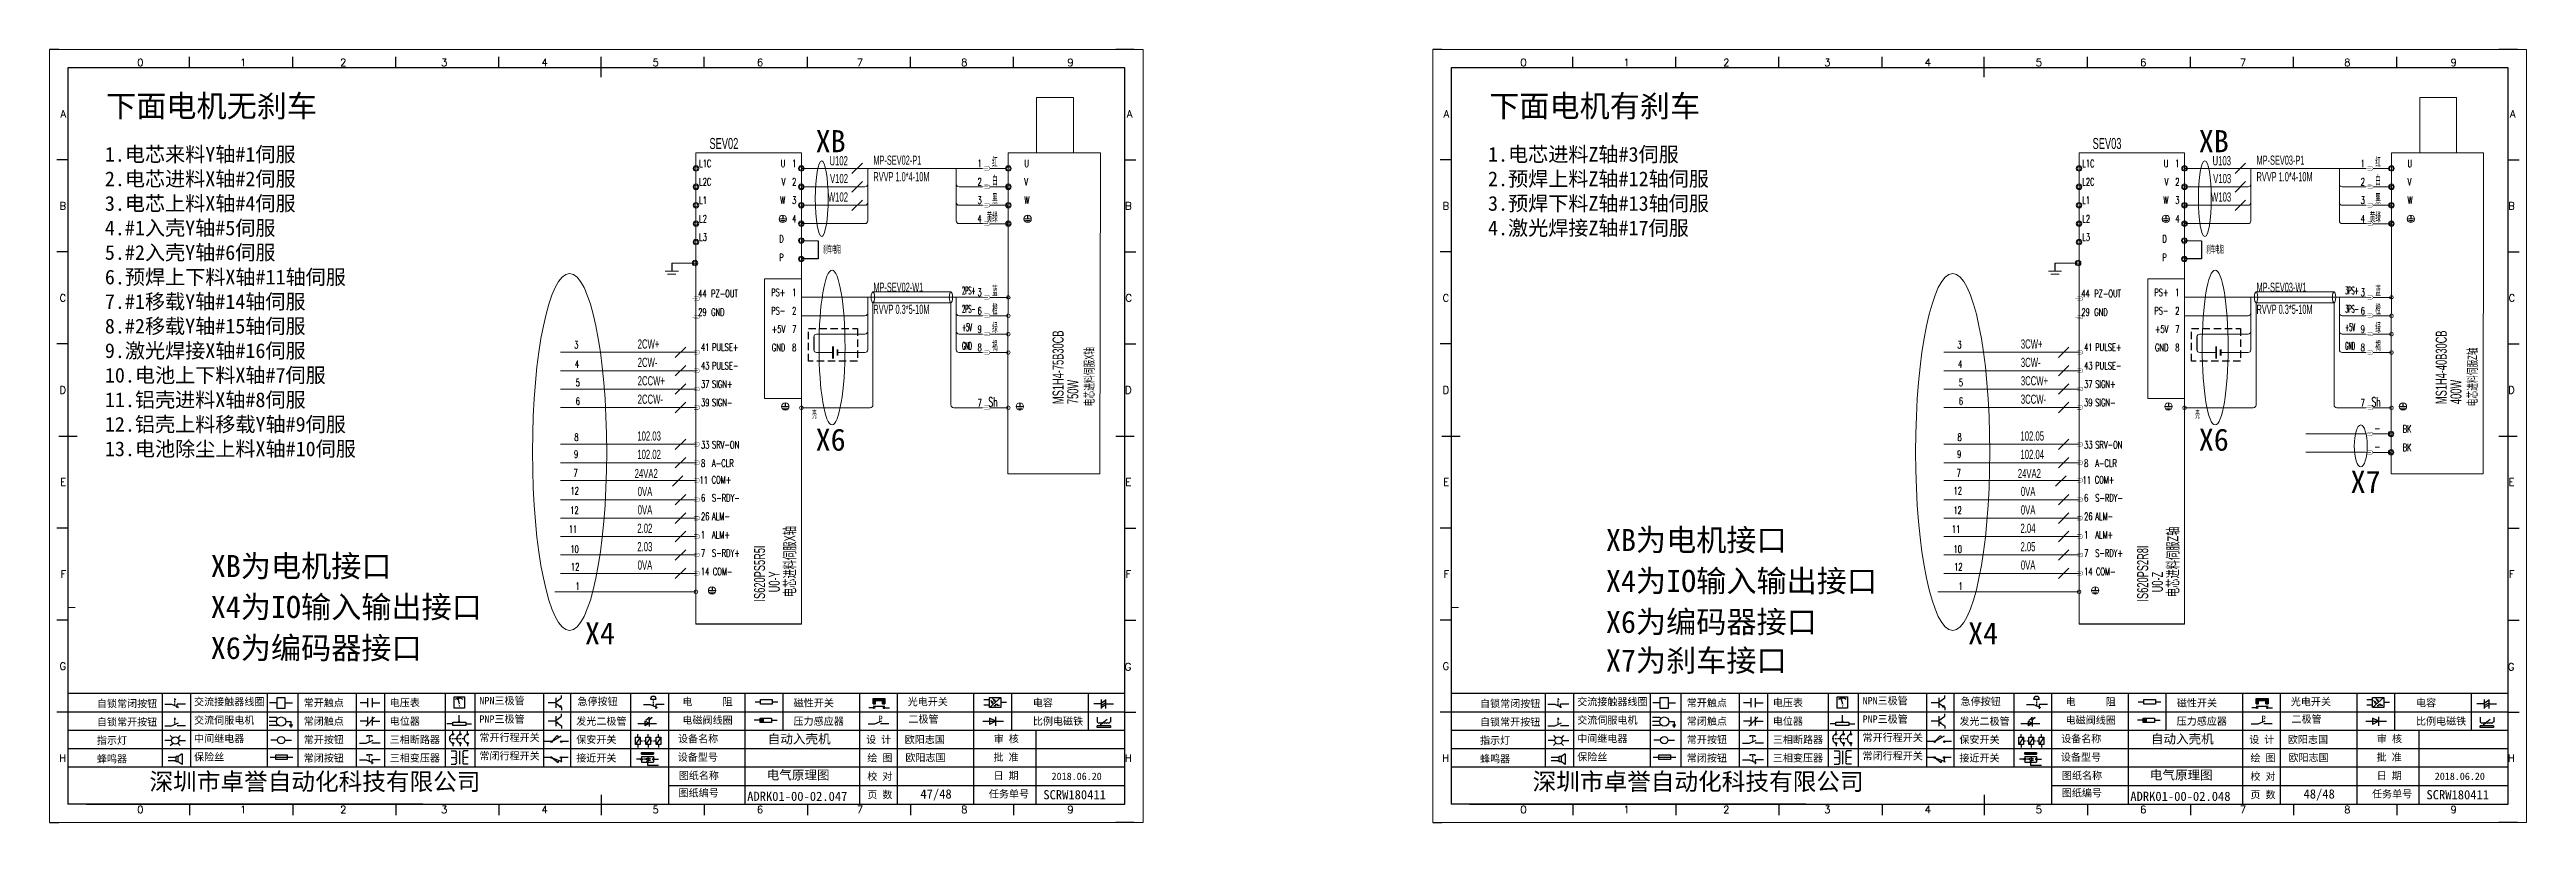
# Model space of a CAD drawing. Header units: millimetres. Extents: x 336 to 12810, y -1577 to 4105.
# Drawn here: x 10850 to 11523, y -1270 to -1060 of the extents above; entities that cross this region are included whole.
import ezdxf
from ezdxf.enums import TextEntityAlignment as Align

# ---------------------------------------------------------------- set-up
doc = ezdxf.new("R2010")
doc.units = ezdxf.units.MM
doc.linetypes.add('DASHED', pattern=[0.75, 0.5, -0.25])
doc.layers.add('AE_BOR', color=1, linetype='Continuous')
doc.layers.add('Dimension', color=3, linetype='Continuous', lineweight=13)
doc.styles.get("Standard").update_dxf_attribs({"font": ''})
doc.styles.add('WD', font='romans.shx', dxfattribs={"width": 0.8, "bigfont": 'gbcbig.shx'})
doc.styles.add('样式 8', font='arial.ttf', dxfattribs={"width": 0.6, "height": 2.5})
doc.styles.add('汉字', font='')
doc.styles.get('Standard').set_extended_font_data('SimSun')
doc.styles.get('汉字').set_extended_font_data('新宋体')

msp = doc.modelspace()

# ---------------------------------------------------------------- texts
at = {"lineweight": 0, "style": 'WD', "width": 0.6}
for s, height, p in [('红', 2.5, (11107.727, -1091.686)), ('红', 2.5, (11483.298, -1091.686)), ('U', 2, (11050.058, -1091.686)), ('V', 2, (11050.058, -1096.686)), ('2', 2, (11053.058, -1096.678)), ('1', 2, (11053.058, -1091.678)), ('白', 2.5, (11107.727, -1096.686)), ('U', 2, (11425.629, -1091.686)), ('V', 2, (11425.629, -1096.686)), ('2', 2, (11428.629, -1096.678)), ('1', 2, (11428.629, -1091.678)), ('白', 2.5, (11483.298, -1096.686)), ('W', 2, (11050.058, -1101.686)), ('3', 2, (11053.058, -1101.682)), ('黑', 2.5, (11107.727, -1101.69)), ('W', 2, (11425.629, -1101.686)), ('3', 2, (11428.629, -1101.682)), ('黑', 2.5, (11483.298, -1101.69)), ('4', 2, (11053.058, -1106.686)), ('黄绿', 2.5, (11107.727, -1106.69)), ('4', 2, (11428.629, -1106.686)), ('黄绿', 2.5, (11483.298, -1106.69)), ('D', 2, (11049.616, -1112.193)), ('P', 2, (11049.616, -1117.193)), ('D', 2, (11425.188, -1112.193)), ('P', 2, (11425.188, -1117.193)), ('3', 2, (10993.879, -1140.919)), ('3', 2, (11369.45, -1140.919)), ('4', 2, (10994.071, -1146.176)), ('5', 2, (10994.296, -1151.21)), ('4', 2, (11369.642, -1146.176)), ('5', 2, (11369.868, -1151.21)), ('6', 2, (10994.296, -1156.243)), ('Sh', 2.5, (11107.727, -1156.706)), ('6', 2, (11369.867, -1156.243)), ('Sh', 2.5, (11483.298, -1156.706)), ('-', 2.5, (11483.206, -1163.815)), ('9', 2, (10993.824, -1170.655)), ('8', 2, (10993.922, -1166.017)), ('9', 2, (11369.396, -1170.655)), ('8', 2, (11369.494, -1166.017)), ('-', 2.5, (11483.206, -1168.815)), ('7', 2, (10993.684, -1175.779)), ('7', 2, (11369.256, -1175.779)), ('12', 2, (10994.014, -1180.598)), ('12', 2, (11369.586, -1180.598)), ('11', 2, (10993.561, -1191.041)), ('12', 2, (10993.958, -1185.915)), ('11', 2, (11369.132, -1191.041)), ('12', 2, (11369.529, -1185.915)), ('10', 2, (10993.994, -1196.482)), ('10', 2, (11369.566, -1196.482)), ('12', 2, (10994.149, -1201.243)), ('12', 2, (11369.721, -1201.243)), ('1', 2, (10994.215, -1206.557)), ('1', 2, (11369.787, -1206.557))]:
    msp.add_text(s, height=height, dxfattribs=at).set_placement(p, align=Align.RIGHT)
for s, p in [('L1C', (11026.666, -1091.686)), ('L2C', (11026.666, -1096.686)), ('2', (11102.261, -1096.678)), ('1', (11102.261, -1091.678)), ('V', (11114.983, -1096.686)), ('U', (11114.983, -1091.686)), ('L1C', (11402.237, -1091.686)), ('L2C', (11402.237, -1096.686)), ('2', (11477.833, -1096.678)), ('1', (11477.833, -1091.678)), ('V', (11490.554, -1096.686)), ('U', (11490.554, -1091.686)), ('L1', (11026.666, -1101.69)), ('3', (11102.261, -1101.682)), ('W', (11114.983, -1101.69)), ('L1', (11402.237, -1101.69)), ('3', (11477.833, -1101.682)), ('W', (11490.554, -1101.69)), ('L2', (11026.666, -1106.69)), ('L3', (11026.666, -1111.694)), ('4', (11102.261, -1106.686)), ('L2', (11402.237, -1106.69)), ('L3', (11402.237, -1111.694)), ('4', (11477.833, -1106.686)), ('刹车电阻', (11060.346, -1115.182)), ('刹车电阻', (11435.918, -1115.182)), ('44', (11026.416, -1127.052)), ('PZ-OUT', (11029.916, -1127.052)), ('3', (11102.261, -1126.698)), ('6', (11102.261, -1131.702)), ('44', (11401.987, -1127.052)), ('PZ-OUT', (11405.487, -1127.052)), ('3', (11477.833, -1126.698)), ('6', (11477.833, -1131.702)), ('29', (11026.416, -1132.052)), ('GND', (11029.916, -1132.052)), ('9', (11102.261, -1136.702)), ('29', (11401.987, -1132.052)), ('GND', (11405.487, -1132.052)), ('9', (11477.833, -1136.702)), ('41', (11027.166, -1141.627)), ('PULSE+', (11030.166, -1141.627)), ('8', (11102.261, -1141.702)), ('41', (11402.737, -1141.627)), ('PULSE+', (11405.737, -1141.627)), ('8', (11477.833, -1141.702)), ('43', (11027.166, -1146.627)), ('37', (11027.166, -1151.627)), ('SIGN+', (11030.166, -1151.627)), ('PULSE-', (11030.166, -1146.627)), ('43', (11402.737, -1146.627)), ('37', (11402.737, -1151.627)), ('SIGN+', (11405.737, -1151.627)), ('PULSE-', (11405.737, -1146.627)), ('39', (11027.166, -1156.627)), ('SIGN-', (11030.166, -1156.627)), ('7', (11102.261, -1156.702)), ('39', (11402.737, -1156.627)), ('SIGN-', (11405.737, -1156.627)), ('7', (11477.833, -1156.702)), ('BK', (11489.227, -1163.815)), ('33', (11027.166, -1168.115)), ('SRV-ON ', (11030.166, -1168.115)), ('33', (11402.737, -1168.115)), ('SRV-ON ', (11405.737, -1168.115)), ('BK', (11489.227, -1168.819)), ('11', (11026.759, -1177.703)), ('8', (11027.166, -1173.119)), ('COM+', (11030.055, -1177.593)), ('A-CLR ', (11030.166, -1173.119)), ('11', (11402.331, -1177.703)), ('8', (11402.737, -1173.119)), ('COM+', (11405.626, -1177.593)), ('A-CLR ', (11405.737, -1173.119)), ('6', (11027.166, -1182.55)), ('S-RDY-', (11030.166, -1182.55)), ('6', (11402.737, -1182.55)), ('S-RDY-', (11405.737, -1182.55)), ('26', (11027.166, -1187.554)), ('ALM- ', (11030.166, -1187.554)), ('26', (11402.737, -1187.554)), ('ALM- ', (11405.737, -1187.554)), ('7', (11027.166, -1197.546)), ('1', (11027.166, -1192.542)), ('ALM+', (11030.166, -1192.542)), ('S-RDY+', (11030.166, -1197.546)), ('7', (11402.737, -1197.546)), ('1', (11402.737, -1192.542)), ('ALM+', (11405.737, -1192.542)), ('S-RDY+', (11405.737, -1197.546)), ('14', (11027.166, -1202.546)), ('COM-', (11030.377, -1202.546)), ('14', (11402.737, -1202.546)), ('COM-', (11405.949, -1202.546))]:
    msp.add_text(s, height=2, dxfattribs=at).set_placement(p)
at = {"color": 6, "lineweight": 0, "style": 'WD', "width": 0.6}
for s, height, p in [('PS+', 2, (11050.058, -1126.702)), ('PS-', 2, (11050.058, -1131.702)), ('2', 2, (11053.058, -1131.702)), ('1', 2, (11053.058, -1126.702)), ('橙', 2.5, (11107.727, -1131.706)), ('蓝', 2.5, (11107.727, -1126.706)), ('PS+', 2, (11425.629, -1126.702)), ('PS-', 2, (11425.629, -1131.702)), ('2', 2, (11428.629, -1131.702)), ('1', 2, (11428.629, -1126.702)), ('橙', 2.5, (11483.298, -1131.706)), ('蓝', 2.5, (11483.298, -1126.706)), ('+5V', 2, (11050.058, -1136.702)), ('7', 2, (11053.058, -1136.702)), ('绿', 2.5, (11107.727, -1136.706)), ('+5V', 2, (11425.629, -1136.702)), ('7', 2, (11428.629, -1136.702)), ('绿', 2.5, (11483.298, -1136.706)), ('GND', 2, (11050.058, -1141.706)), ('8', 2, (11053.058, -1141.706)), ('褐', 2.5, (11107.727, -1141.706)), ('GND', 2, (11425.629, -1141.706)), ('8', 2, (11428.629, -1141.706)), ('褐', 2.5, (11483.298, -1141.706)), ('壳', 2, (11058.561, -1159.988)), ('壳', 2, (11434.133, -1159.988))]:
    msp.add_text(s, height=height, dxfattribs=at).set_placement(p, align=Align.RIGHT)
at = {"color": 6, "lineweight": 0}
for s, height, style, width, p in [('2PS+', 2, 'WD', 0.4, (11098.059, -1126.206)), ('2PS-', 2, 'WD', 0.4, (11098.059, -1131.206)), ('3PS+', 2, 'WD', 0.4, (11473.631, -1126.206)), ('3PS-', 2, 'WD', 0.4, (11473.631, -1131.206)), ('+5V', 2, 'WD', 0.4, (11098.059, -1136.206)), ('+5V', 2, 'WD', 0.4, (11473.631, -1136.206)), ('GND', 2, 'WD', 0.4, (11098.059, -1141.206)), ('GND', 2, 'WD', 0.4, (11473.631, -1141.206)), ('102.03', 2.5, '样式 8', 0.6, (11009.88, -1165.977)), ('102.05', 2.5, '样式 8', 0.6, (11385.452, -1165.977)), ('102.02', 2.5, '样式 8', 0.6, (11009.88, -1170.981)), ('102.04', 2.5, '样式 8', 0.6, (11385.452, -1170.981))]:
    msp.add_text(s, height=height, dxfattribs=dict(at, style=style, width=width)).set_placement(p)
for s, p in [('47/48', (11086.744, -1263.214)), ('48/48', (11462.316, -1263.214))]:
    msp.add_text(s, height=2.5).set_placement(p)
at = {"attachment_point": 1}
for s, insert, char_height, width in [('下面电机无刹车', (10865.624, -1072.08), 6, 84.13418), ('下面电机有刹车', (11241.195, -1072.08), 6, 84.13418), ('XB', (11058.294, -1081.635), 6, 11.579), ('XB', (11433.866, -1081.635), 6, 11.579), ('1.电芯来料Y轴#1伺服\\P2.电芯进料X轴#2伺服\\P3.电芯上料X轴#4伺服\\P4.#1入壳Y轴#5伺服\\P5.#2入壳Y轴#6伺服\\P6.预焊上下料X轴#11轴伺服\\P7.#1移载Y轴#14轴伺服\\P8.#2移载Y轴#15轴伺服\\P9.激光焊接X轴#16伺服\\P10.电池上下料X轴#7伺服\\P11.铝壳进料X轴#8伺服\\P12.铝壳上料移载Y轴#9伺服\\P13.电池除尘上料X轴#10伺服', (10865.301, -1086.194), 4, 86.15268), ('1.电芯进料Z轴#3伺服\\P2.预焊上料Z轴#12轴伺服\\P3.预焊下料Z轴#13轴伺服\\P4.激光焊接Z轴#17伺服', (11240.872, -1086.194), 4, 86.15268), ('X6', (11058.294, -1162.719), 6, 10.29025), ('X6', (11433.866, -1162.719), 6, 10.29025), ('X7', (11475.089, -1174.174), 6, 83.45809), ('XB为电机接口 ', (11272.887, -1189.979), 6, 67.66951), ('XB为电机接口 ', (10894.054, -1197.057), 6, 56.86457), ('X4为IO输入输出接口 ', (11272.887, -1201.103), 6, 82.07609), ('X4为IO输入输出接口 ', (10894.054, -1208.181), 6, 87.2213), ('X4', (10995.649, -1215.346), 6, 17.18161), ('X6为编码器接口 ', (11272.887, -1212.227), 6, 73.36882), ('X4', (11371.22, -1215.346), 6, 17.18161), ('X6为编码器接口 ', (10894.054, -1219.305), 6, 64.06786), ('X7为刹车接口 ', (11272.887, -1222.707), 6, 64.27367)]:
    msp.add_mtext(s, dxfattribs=dict(at, insert=insert, char_height=char_height, width=width))
for s, width, insert, char_height in [('自动入壳机', 22.80454, (11045.306, -1245.754), 2.5), ('欧阳志国', 22.80454, (11082.488, -1246.174), 2), ('欧阳志国', 22.80454, (11082.66, -1251.09), 2), ('自动入壳机', 22.80454, (11420.877, -1245.754), 2.5), ('欧阳志国', 22.80454, (11458.06, -1246.174), 2), ('欧阳志国', 22.80454, (11458.232, -1251.09), 2), ('电气原理图', 22.80454, (11045.021, -1255.562), 2.5), ('电气原理图', 22.80454, (11420.593, -1255.562), 2.5), ('ADRK01-00-02.047', 32.99572, (11039.711, -1261.363), 2.5), ('SCRW180411', 32.99572, (11120.121, -1260.932), 2.5), ('ADRK01-00-02.048', 32.99572, (11415.282, -1261.363), 2.5), ('SCRW180411', 32.99572, (11495.693, -1260.932), 2.5)]:
    msp.add_mtext_dynamic_manual_height_columns(s, width=width, gutter_width=12.5, heights=[0], dxfattribs=dict(at, insert=insert, char_height=char_height))
at = {"layer": 'Dimension', "lineweight": 0, "style": '样式 8', "width": 0.6}
for s, height, p in [('SEV02', 3, (11029.472, -1086.753)), ('SEV03', 3, (11405.043, -1086.753)), ('24VA2', 2.5, (11009.154, -1176.171)), ('24VA2', 2.5, (11384.725, -1176.171))]:
    msp.add_text(s, height=height, dxfattribs=at).set_placement(p)
for s, p in [('U102', (11067.053, -1091.197)), ('U103', (11442.625, -1091.197)), ('V102', (11067.095, -1096.036)), ('V103', (11442.667, -1096.036)), ('W102', (11067.095, -1101.036)), ('W103', (11442.667, -1101.036))]:
    msp.add_text(s, height=2.5, dxfattribs=at).set_placement(p, align=Align.RIGHT)
at = {"layer": 'Dimension', "color": 3, "lineweight": 0, "style": '样式 8'}
for s, width, p in [('MP-SEV02-P1', 0.5, (11073.985, -1091.036)), ('MP-SEV03-P1', 0.5, (11449.557, -1091.036)), ('MP-SEV02-W1', 0.5, (11073.985, -1125.552)), ('MP-SEV03-W1', 0.5, (11449.557, -1125.552)), ('0VA', 0.6, (11009.986, -1181.044)), ('0VA', 0.6, (11009.986, -1186.048)), ('0VA', 0.6, (11385.557, -1181.044)), ('0VA', 0.6, (11385.557, -1186.048)), ('0VA', 0.6, (11009.986, -1201.04)), ('0VA', 0.6, (11385.557, -1201.04))]:
    msp.add_text(s, height=2.5, dxfattribs=dict(at, width=width)).set_placement(p)
at = {"layer": 'Dimension', "color": 1, "lineweight": 0, "style": '样式 8', "width": 0.5}
for s, p in [('RVVP 1.0*4-10M', (11073.985, -1093.036)), ('RVVP 1.0*4-10M', (11449.557, -1093.036)), ('RVVP 0.3*5-10M', (11073.985, -1129.052)), ('RVVP 0.3*5-10M', (11449.557, -1129.052))]:
    msp.add_text(s, height=2.5, dxfattribs=at).set_placement(p, align=Align.TOP_LEFT)
at = {"layer": 'Dimension', "color": 6, "lineweight": 0, "style": '样式 8', "width": 0.6}
for s, p in [('MS1H4-75B30CB', (11125.632, -1156.045)), ('MS1H4-40B30CB', (11501.204, -1156.045)), ('IS620PS5R5I', (11044.56, -1209.707)), ('IS620PS2R8I', (11420.132, -1209.707))]:
    msp.add_text(s, height=3, rotation=90, dxfattribs=at).set_placement(p)
for s, p in [('2CW+', (11009.986, -1140.977)), ('3CW+', (11385.557, -1140.977)), ('2CW-', (11009.986, -1145.977)), ('2CCW+', (11009.986, -1150.977)), ('3CW-', (11385.557, -1145.977)), ('3CCW+', (11385.557, -1150.977)), ('2CCW-', (11009.986, -1155.977)), ('3CCW-', (11385.557, -1155.977)), ('2.02', (11009.88, -1191.036)), ('2.04', (11385.452, -1191.036)), ('2.03', (11009.88, -1196.04)), ('2.05', (11385.452, -1196.04))]:
    msp.add_text(s, height=2.5, dxfattribs=at).set_placement(p)
at = {"layer": 'Dimension', "color": 3, "lineweight": 0, "style": '样式 8', "width": 0.6}
for s, p in [('电芯进料伺服X轴', (11133.829, -1156.637)), ('电芯进料伺服Z轴', (11509.401, -1156.637))]:
    msp.add_text(s, height=2.5, rotation=90, dxfattribs=at).set_placement(p)
at = {"layer": 'Dimension', "lineweight": 0, "style": '样式 8', "width": 0.6}
for s, p in [('750W', (11129.632, -1156.045)), ('400W', (11505.204, -1156.045)), ('电芯进料伺服X轴', (11052.757, -1208.499)), ('电芯进料伺服Z轴', (11428.329, -1208.499)), ('U0-Y', (11048.56, -1207.207)), ('U0-Z', (11424.132, -1207.207))]:
    msp.add_text(s, height=3, rotation=90, dxfattribs=at).set_placement(p)

# ---------------------------------------------------------------- blocks, each defined once
blk = doc.blocks.new('磁性开关')
at = {"linetype": 'ByBlock'}
h = blk.add_hatch(dxfattribs=at)
h.set_pattern_fill('ANSI31', color=256, scale=0.1, style=0)
h.paths.add_polyline_path([(-1910.88, -776.69), (-1910.88, -775.29), (-1907.69, -775.29), (-1907.69, -776.69), (-1908.31, -776.69), (-1908.31, -775.79), (-1910.25, -775.79), (-1910.25, -776.69)])
for p, q in [((-1910.91, -777.81), (-1912.09, -777.81)), ((-1910.88, -776.69), (-1910.88, -775.29)), ((-1910.88, -775.29), (-1907.69, -775.29)), ((-1910.88, -776.69), (-1910.25, -776.69)), ((-1910.88, -777.39), (-1907.69, -777.39)), ((-1910.25, -776.69), (-1910.25, -775.79)), ((-1910.25, -775.79), (-1908.31, -775.79)), ((-1908.31, -776.69), (-1908.31, -775.79)), ((-1908.31, -776.69), (-1907.69, -776.69)), ((-1907.69, -775.29), (-1907.69, -776.69)), ((-1907.66, -777.81), (-1906.48, -777.81))]:
    blk.add_line(p, q, dxfattribs=at)
for centre in [(-1910.68, -777.81), (-1907.88, -777.81)]:
    blk.add_circle(centre, 0.225, dxfattribs=at)
blk = doc.blocks.new('*U6')
at = {"linetype": 'ByBlock'}
for p, q in [((-1911.92, -782.07), (-1910.06, -782.07)), ((-1910.06, -782.07), (-1908.18, -782.88)), ((-1909.23, -780.45), (-1909.23, -780.67)), ((-1909.23, -780.45), (-1908.92, -780.84)), ((-1909.23, -780.84), (-1909.23, -781.05)), ((-1909.23, -781.23), (-1909.23, -781.44)), ((-1909.23, -781.61), (-1909.23, -781.83)), ((-1909.23, -782), (-1909.23, -782.21)), ((-1909.23, -782.38), (-1909.23, -782.43)), ((-1908.52, -783.07), (-1908.52, -782.07)), ((-1906.25, -782.07), (-1908.52, -782.07))]:
    blk.add_line(p, q, dxfattribs=at)
blk = doc.blocks.new('*U8')
at = {"linetype": 'ByBlock'}
for p, q in [((-1911.92, -792.89), (-1910.06, -792.89)), ((-1910.06, -792.89), (-1908.18, -792.08)), ((-1908.88, -791.17), (-1909.23, -790.71)), ((-1909.23, -790.71), (-1909.23, -790.92)), ((-1909.23, -791.09), (-1909.23, -791.31)), ((-1909.23, -791.48), (-1909.23, -791.69)), ((-1909.23, -791.86), (-1909.23, -792.08)), ((-1909.23, -792.25), (-1909.23, -792.47)), ((-1906.25, -792.89), (-1908.52, -792.89))]:
    blk.add_line(p, q, dxfattribs=at)
blk = doc.blocks.new('蜂鸣器')
at = {"linetype": 'ByBlock'}
for p, q in [((-1908.8, -796.48), (-1911.01, -796.48)), ((-1908.8, -797.46), (-1911.01, -797.46)), ((-1908.25, -796.26), (-1908.8, -796.26)), ((-1908.8, -797.68), (-1908.8, -796.26)), ((-1908.25, -797.68), (-1908.8, -797.68)), ((-1907.17, -795.53), (-1908.25, -796.26)), ((-1908.25, -797.68), (-1908.25, -796.26)), ((-1907.17, -798.41), (-1908.25, -797.68)), ((-1907.17, -795.53), (-1907.17, -798.41))]:
    blk.add_line(p, q, dxfattribs=at)
blk = doc.blocks.new('指示灯')
at = {"linetype": 'ByBlock'}
for p, q in [((-1854.25, -776.92), (-1856.06, -776.92)), ((-1854.62, -775.59), (-1853.97, -776.23)), ((-1854.62, -778.25), (-1853.97, -777.61)), ((-1851.9, -775.59), (-1852.54, -776.23)), ((-1851.9, -778.25), (-1852.54, -777.61)), ((-1852.26, -776.92), (-1850.45, -776.92))]:
    blk.add_line(p, q, dxfattribs=at)
blk.add_circle((-1853.26, -776.92), 0.992, dxfattribs=at)
blk = doc.blocks.new('光电开关')
at = {"linetype": 'ByBlock'}
h = blk.add_hatch(dxfattribs=at)
h.set_pattern_fill('ANSI31', color=256, scale=0.01, style=0)
h.set_pattern_definition([(45, (0.172267, 0), (-0.0224506403, 0.0224506403), [])])
h.paths.add_polyline_path([(-1882.44, -776.34), (-1882.5, -775.91), (-1882.68, -776.07)])
h.paths.add_polyline_path([(-1882.86, -776.23), (-1882.44, -776.34), (-1882.68, -776.07)])
h.paths.add_polyline_path([(-1883.05, -776.88), (-1883.11, -776.45), (-1883.29, -776.61)])
h.paths.add_polyline_path([(-1883.47, -776.77), (-1883.05, -776.88), (-1883.29, -776.61)])
for p, q in [((-1884.01, -775.96), (-1885.56, -775.96)), ((-1884.01, -777.39), (-1885.56, -777.39)), ((-1880.91, -775.3), (-1884.01, -778.05)), ((-1883.75, -776.09), (-1883.05, -776.88)), ((-1883.11, -776.45), (-1883.47, -776.77)), ((-1883.05, -776.88), (-1883.47, -776.77)), ((-1883.14, -775.55), (-1882.44, -776.34)), ((-1883.05, -776.88), (-1883.11, -776.45)), ((-1882.5, -775.91), (-1882.86, -776.23)), ((-1882.44, -776.34), (-1882.86, -776.23)), ((-1882.78, -777.47), (-1882.23, -777.47)), ((-1882.44, -776.34), (-1882.5, -775.91)), ((-1882.23, -777.47), (-1882.23, -777.14)), ((-1882.23, -777.14), (-1881.78, -777.14)), ((-1881.78, -777.47), (-1881.78, -777.14)), ((-1881.23, -777.47), (-1881.78, -777.47)), ((-1879.37, -776.67), (-1880.91, -776.67))]:
    blk.add_line(p, q, dxfattribs=at)
blk.add_lwpolyline([(-1884.01, -775.3), (-1880.91, -775.3), (-1880.91, -778.05), (-1884.01, -778.05)], close=True, dxfattribs=at)
blk = doc.blocks.new('交流接触器线圈')
at = {"linetype": 'ByBlock'}
for p, q in [((-1880.82, -781.77), (-1882.87, -781.77)), ((-1878.72, -781.77), (-1876.67, -781.77))]:
    blk.add_line(p, q, dxfattribs=at)
blk.add_lwpolyline([(-1880.82, -780.28), (-1878.72, -780.28), (-1878.72, -783.26), (-1880.82, -783.26)], close=True, dxfattribs=at)
blk = doc.blocks.new('交流伺服电机')
at = {"linetype": 'ByBlock'}
for p, q in [((-1880.97, -785.75), (-1882.94, -785.75)), ((-1880.97, -786.85), (-1882.94, -786.85)), ((-1880.97, -785.75), (-1880.65, -786.03)), ((-1878.49, -786.85), (-1877.07, -786.85)), ((-1877.07, -786.85), (-1877.07, -787.72)), ((-1880.97, -787.94), (-1882.94, -787.94)), ((-1880.97, -787.94), (-1880.65, -787.67)), ((-1877.54, -787.72), (-1876.59, -787.72)), ((-1877.38, -788.01), (-1876.75, -788.01)), ((-1877.23, -788.29), (-1876.9, -788.29))]:
    blk.add_line(p, q, dxfattribs=at)
blk.add_circle((-1879.73, -786.85), 1.24, dxfattribs=at)
blk = doc.blocks.new('中间继电器')
at = {"linetype": 'ByBlock'}
for p, q in [((-1880.72, -791.92), (-1882.54, -791.92)), ((-1878.74, -791.92), (-1876.92, -791.92))]:
    blk.add_line(p, q, dxfattribs=at)
blk.add_circle((-1879.73, -791.92), 0.992, dxfattribs=at)
blk = doc.blocks.new('保险丝')
at = {"linetype": 'ByBlock'}
blk.add_line((-1882.72, -796.49), (-1876.55, -796.49), dxfattribs=at)
blk.add_lwpolyline([(-1881.2, -795.86), (-1878.06, -795.86), (-1878.06, -797.12), (-1881.2, -797.12)], close=True, dxfattribs=at)
blk = doc.blocks.new('常开按钮')
at = {"linetype": 'ByBlock'}
for p, q in [((-1909.9, -785.68), (-1908.56, -785.68)), ((-1909.9, -785.68), (-1909.9, -786.07)), ((-1909.23, -785.68), (-1909.23, -785.89)), ((-1909.23, -786.06), (-1909.23, -786.28)), ((-1909.23, -786.45), (-1909.23, -786.67)), ((-1909.23, -786.84), (-1909.23, -787.05)), ((-1908.56, -785.68), (-1908.56, -786.07)), ((-1911.92, -787.73), (-1910.06, -787.73)), ((-1910.06, -787.73), (-1908.18, -786.93)), ((-1909.23, -787.22), (-1909.23, -787.38)), ((-1906.25, -787.73), (-1908.52, -787.73))]:
    blk.add_line(p, q, dxfattribs=at)
blk = doc.blocks.new('常开触点')
at = {"linetype": 'ByBlock'}
for p, q in [((-1853.82, -781.77), (-1855.88, -781.77)), ((-1853.82, -782.99), (-1853.82, -780.56)), ((-1852.6, -782.99), (-1852.6, -780.56)), ((-1852.6, -781.77), (-1850.55, -781.77))]:
    blk.add_line(p, q, dxfattribs=at)
blk = doc.blocks.new('常闭触点')
at = {"linetype": 'ByBlock'}
for p, q in [((-1853.82, -786.77), (-1855.88, -786.77)), ((-1852.01, -785.66), (-1854.43, -788.1)), ((-1853.82, -787.99), (-1853.82, -785.56)), ((-1852.6, -787.99), (-1852.6, -785.56)), ((-1852.6, -786.77), (-1850.55, -786.77))]:
    blk.add_line(p, q, dxfattribs=at)
blk = doc.blocks.new('常闭按钮')
at = {"linetype": 'ByBlock'}
for p, q in [((-1856.13, -792.28), (-1854.28, -792.28)), ((-1854.28, -792.28), (-1852.4, -793.09)), ((-1854.11, -790.83), (-1852.77, -790.83)), ((-1854.11, -790.83), (-1854.11, -791.22)), ((-1853.44, -790.83), (-1853.44, -791.04)), ((-1853.44, -791.21), (-1853.44, -791.43)), ((-1853.44, -791.6), (-1853.44, -791.82)), ((-1853.44, -791.99), (-1853.44, -792.2)), ((-1853.44, -792.37), (-1853.44, -792.53)), ((-1852.77, -790.83), (-1852.77, -791.22)), ((-1850.47, -792.28), (-1852.73, -792.28)), ((-1852.73, -792.28), (-1852.73, -793.43))]:
    blk.add_line(p, q, dxfattribs=at)
blk = doc.blocks.new('电磁阀线圈')
at = {"linetype": 'ByBlock'}
for p, q in [((-1854.61, -796.54), (-1856.17, -796.54)), ((-1854.61, -795.92), (-1853.75, -797.16)), ((-1853.75, -795.92), (-1854.61, -797.16)), ((-1853.75, -795.92), (-1853.75, -797.16)), ((-1851.53, -796.54), (-1849.97, -796.54))]:
    blk.add_line(p, q, dxfattribs=at)
blk.add_lwpolyline([(-1854.61, -795.92), (-1851.53, -795.92), (-1851.53, -797.16), (-1854.61, -797.16)], close=True, dxfattribs=at)
blk = doc.blocks.new('电压表')
at = {"linetype": 'ByBlock'}
for p, q in [((-1814.84, -780.75), (-1814.91, -781.13)), ((-1814.6, -781.05), (-1814.91, -781.13)), ((-1814.84, -780.75), (-1814.46, -782.26)), ((-1814.84, -780.75), (-1814.6, -781.05))]:
    blk.add_line(p, q, dxfattribs=at)
blk.add_lwpolyline([(-1815.84, -780.34), (-1813.07, -780.34), (-1813.07, -783.49), (-1815.84, -783.49)], close=True, dxfattribs=at)
blk.add_arc((-1814.46, -782.26), 1.56, 46.83135, 133.16865, dxfattribs=at)
at = {"linetype": 'ByBlock', "insert": (-1814.7, -782.39), "char_height": 0.75, "width": 0.6768, "attachment_point": 1}
blk.add_mtext('V', dxfattribs=at)
blk = doc.blocks.new('电位器')
at = {"linetype": 'ByBlock'}
for p, q in [((-1814.45, -787.3), (-1814.45, -785.39)), ((-1816.21, -787.75), (-1817.79, -787.75)), ((-1814.45, -787.3), (-1814.62, -786.96)), ((-1814.62, -786.96), (-1814.27, -786.96)), ((-1814.45, -787.3), (-1814.27, -786.96)), ((-1812.68, -787.75), (-1811.1, -787.75))]:
    blk.add_line(p, q, dxfattribs=at)
blk.add_lwpolyline([(-1816.21, -787.3), (-1812.68, -787.3), (-1812.68, -788.2), (-1816.21, -788.2)], close=True, dxfattribs=at)
blk = doc.blocks.new('三相断路器')
at = {"linetype": 'ByBlock'}
for p, q in [((-1817.14, -791.74), (-1816.72, -791.74)), ((-1816.45, -791.74), (-1816.03, -791.74)), ((-1816.17, -790.33), (-1816.17, -789.7)), ((-1816.17, -793.19), (-1816.17, -793.83)), ((-1815.76, -791.74), (-1815.34, -791.74)), ((-1815.07, -791.74), (-1814.65, -791.74)), ((-1814.38, -791.74), (-1813.96, -791.74)), ((-1814.17, -790.33), (-1814.17, -789.7)), ((-1814.17, -793.19), (-1814.17, -793.83)), ((-1813.69, -791.74), (-1813.27, -791.74)), ((-1812.18, -790.33), (-1812.18, -789.7)), ((-1812.18, -793.19), (-1812.18, -793.83))]:
    blk.add_line(p, q, dxfattribs=at)
for centre in [(-1816.17, -790.55), (-1816.17, -792.98), (-1814.17, -790.55), (-1814.17, -792.98), (-1812.18, -790.55), (-1812.18, -792.98)]:
    blk.add_circle(centre, 0.219, dxfattribs=at)
for centre in [(-1815.81, -791.74), (-1813.82, -791.74), (-1811.83, -791.74)]:
    blk.add_arc(centre, 1.32, 115.57905, 244.42095, dxfattribs=at)
blk = doc.blocks.new('三相变压器')
at = {"linetype": 'ByBlock'}
for p, q in [((-1816.69, -795.03), (-1815.37, -795.03)), ((-1816.69, -796.87), (-1815.37, -796.87)), ((-1816.69, -798.71), (-1815.37, -798.71)), ((-1815.37, -795.03), (-1815.37, -795.24)), ((-1815.37, -798.71), (-1815.37, -798.5)), ((-1814.34, -798.7), (-1814.34, -795.04)), ((-1812, -795.03), (-1813.32, -795.03)), ((-1813.32, -795.03), (-1813.32, -795.24)), ((-1812, -796.87), (-1813.32, -796.87)), ((-1813.32, -798.71), (-1813.32, -798.5)), ((-1812, -798.71), (-1813.32, -798.71))]:
    blk.add_line(p, q, dxfattribs=at)
for centre, start, end in [((-1815.37, -795.51), 270, 90), ((-1815.37, -796.06), 270, 90), ((-1815.37, -796.6), 270, 90), ((-1815.37, -797.14), 270, 90), ((-1815.37, -797.68), 270, 90), ((-1815.37, -798.23), 270, 90), ((-1813.32, -795.51), 90, 270), ((-1813.32, -796.06), 90, 270), ((-1813.32, -796.6), 90, 270), ((-1813.32, -797.14), 90, 270), ((-1813.32, -797.68), 90, 270), ((-1813.32, -798.23), 90, 270)]:
    blk.add_arc(centre, 0.271, start, end, dxfattribs=at)
blk = doc.blocks.new('压力感应器')
at = {"linetype": 'ByBlock'}
for p, q in [((-1817.44, -777.73), (-1815.59, -777.73)), ((-1815.59, -777.73), (-1813.71, -776.93)), ((-1811.78, -777.73), (-1814.05, -777.73))]:
    blk.add_line(p, q, dxfattribs=at)
at = {"linetype": 'ByBlock', "insert": (-1814.65, -775.48), "char_height": 1.68, "width": 1.2242, "attachment_point": 1}
blk.add_mtext('{\\fNSimSun|b0|i0|c134|p49;P}', dxfattribs=at)
blk = doc.blocks.new('二极管')
at = {"linetype": 'ByBlock'}
for p, q in [((-1787.52, -776.77), (-1781.92, -776.77)), ((-1783.97, -776.77), (-1785.69, -775.9)), ((-1785.69, -775.9), (-1785.69, -777.65)), ((-1783.97, -776.77), (-1785.69, -777.65)), ((-1783.97, -777.99), (-1783.97, -775.56))]:
    blk.add_line(p, q, dxfattribs=at)
blk = doc.blocks.new('NPN三极管')
at = {"linetype": 'ByBlock'}
for p, q in [((-1784.15, -780.66), (-1784.15, -779.98)), ((-1785.73, -781.97), (-1787.81, -781.97)), ((-1785.73, -780.61), (-1785.73, -783.32)), ((-1785.73, -781.82), (-1784.15, -780.66)), ((-1785.73, -782.11), (-1784.15, -783.27)), ((-1784.41, -782.73), (-1784.74, -783.18)), ((-1784.15, -783.27), (-1784.74, -783.18)), ((-1784.15, -783.27), (-1784.41, -782.73)), ((-1784.15, -783.27), (-1784.15, -783.96))]:
    blk.add_line(p, q, dxfattribs=at)
blk = doc.blocks.new('PNP三极管')
at = {"linetype": 'ByBlock'}
for p, q in [((-1784.9, -786.74), (-1786.98, -786.74)), ((-1784.9, -785.38), (-1784.9, -788.09)), ((-1784.9, -786.59), (-1783.32, -785.43)), ((-1784.9, -786.88), (-1783.32, -788.04)), ((-1784.9, -786.88), (-1784.31, -786.97)), ((-1784.9, -786.88), (-1784.64, -787.42)), ((-1783.32, -785.43), (-1783.32, -784.75)), ((-1784.31, -786.97), (-1784.64, -787.42)), ((-1783.32, -788.04), (-1783.32, -788.73))]:
    blk.add_line(p, q, dxfattribs=at)
blk = doc.blocks.new('常开行程开关')
at = {"linetype": 'ByBlock'}
for p, q in [((-1786.29, -792.3), (-1788.01, -792.3)), ((-1785.89, -792.17), (-1784.52, -790.62)), ((-1785.89, -792.17), (-1783.43, -790.72)), ((-1784.52, -790.62), (-1784.19, -791.17)), ((-1781.48, -792.3), (-1783.21, -792.3))]:
    blk.add_line(p, q, dxfattribs=at)
for centre in [(-1786.07, -792.3), (-1783.42, -792.3)]:
    blk.add_circle(centre, 0.219, dxfattribs=at)
blk = doc.blocks.new('常闭行程开关')
at = {"linetype": 'ByBlock'}
for p, q in [((-1786.34, -796.62), (-1788.07, -796.62)), ((-1785.93, -796.72), (-1783.25, -797.7)), ((-1785.93, -796.72), (-1784.3, -798)), ((-1784.3, -798), (-1784.08, -797.4)), ((-1783.48, -796.84), (-1783.48, -797.85)), ((-1781.54, -796.62), (-1783.26, -796.62))]:
    blk.add_line(p, q, dxfattribs=at)
for centre in [(-1786.12, -796.62), (-1783.48, -796.62)]:
    blk.add_circle(centre, 0.219, dxfattribs=at)
blk = doc.blocks.new('电容')
at = {"linetype": 'ByBlock'}
for p, q in [((-1756.08, -781.77), (-1758.13, -781.77)), ((-1756.08, -782.99), (-1756.08, -780.56)), ((-1754.86, -780.79), (-1756.08, -781.55)), ((-1754.86, -781.44), (-1756.08, -782.2)), ((-1754.86, -781.99), (-1756.08, -782.75)), ((-1754.86, -782.99), (-1754.86, -780.56)), ((-1754.86, -781.77), (-1752.81, -781.77))]:
    blk.add_line(p, q, dxfattribs=at)
blk = doc.blocks.new('发光二极管')
at = {"linetype": 'ByBlock'}
for p, q in [((-1758.01, -786.77), (-1752.89, -786.77)), ((-1754.84, -786.77), (-1756.04, -786.16)), ((-1756.04, -786.16), (-1756.04, -787.39)), ((-1754.84, -786.77), (-1756.04, -787.39)), ((-1755.78, -785.92), (-1754.89, -785.14)), ((-1754.89, -785.14), (-1755.2, -785.22)), ((-1755.2, -785.22), (-1755.01, -785.43)), ((-1755.08, -785.92), (-1754.18, -785.14)), ((-1754.89, -785.14), (-1755.01, -785.43)), ((-1754.84, -787.63), (-1754.84, -785.92)), ((-1754.18, -785.14), (-1754.49, -785.22)), ((-1754.49, -785.22), (-1754.31, -785.43)), ((-1754.18, -785.14), (-1754.31, -785.43))]:
    blk.add_line(p, q, dxfattribs=at)
blk = doc.blocks.new('比例电磁阀')
at = {"linetype": 'ByBlock'}
for p, q in [((-1757.26, -775.38), (-1757.26, -776.71)), ((-1757.26, -776.71), (-1757.05, -776.71)), ((-1753.6, -777.73), (-1757.25, -777.73)), ((-1757.25, -778.13), (-1757.25, -777.73)), ((-1753.6, -778.13), (-1757.25, -778.13)), ((-1754.5, -775.98), (-1756.35, -777.44)), ((-1756.35, -777.44), (-1756.25, -777.25)), ((-1756.35, -777.44), (-1756.15, -777.38)), ((-1756.15, -777.38), (-1756.25, -777.25)), ((-1753.58, -776.71), (-1753.8, -776.71)), ((-1753.6, -777.73), (-1753.6, -778.13)), ((-1753.58, -775.38), (-1753.58, -776.71))]:
    blk.add_line(p, q, dxfattribs=at)
for centre in [(-1756.78, -776.71), (-1756.24, -776.71), (-1755.7, -776.71), (-1755.15, -776.71), (-1754.61, -776.71), (-1754.07, -776.71)]:
    blk.add_arc(centre, 0.271, 180, 0, dxfattribs=at)
blk = doc.blocks.new('保安开关')
at = {"linetype": 'ByBlock'}
for p, q in [((-1757.33, -790.79), (-1758.6, -792.81)), ((-1757.96, -790.79), (-1757.96, -789.97)), ((-1757.96, -792.81), (-1757.96, -793.62)), ((-1757.33, -791.8), (-1756.72, -791.8)), ((-1756.35, -791.8), (-1755.89, -791.8)), ((-1754.54, -790.79), (-1755.81, -792.81)), ((-1755.17, -790.79), (-1755.17, -789.97)), ((-1755.17, -792.81), (-1755.17, -793.62)), ((-1754.52, -791.8), (-1754.06, -791.8)), ((-1753.69, -791.8), (-1753.08, -791.8)), ((-1751.75, -790.79), (-1753.02, -792.81)), ((-1752.39, -790.79), (-1752.39, -789.97)), ((-1752.39, -792.81), (-1752.39, -793.62))]:
    blk.add_line(p, q, dxfattribs=at)
for points in [[(-1758.6, -790.79), (-1757.33, -790.79), (-1757.33, -792.81), (-1758.6, -792.81)], [(-1755.81, -790.79), (-1754.54, -790.79), (-1754.54, -792.81), (-1755.81, -792.81)], [(-1753.02, -790.79), (-1751.75, -790.79), (-1751.75, -792.81), (-1753.02, -792.81)]]:
    blk.add_lwpolyline(points, close=True, dxfattribs=at)
blk = doc.blocks.new('接近开关')
at = {"linetype": 'ByBlock'}
h = blk.add_hatch(dxfattribs=at)
h.set_pattern_fill('ANSI31', color=256, scale=0.01, style=0)
h.set_pattern_definition([(45, (-89.131516, -30.795668), (-0.0224506403, 0.0224506403), [])])
h.paths.add_polyline_path([(-1516.96, -1123.35), (-1516.96, -1122.85), (-1513.76, -1122.85), (-1513.76, -1123.35)])
for p, q in [((-1516.96, -1123.35), (-1516.96, -1122.85)), ((-1516.96, -1122.85), (-1513.76, -1122.85)), ((-1513.76, -1122.85), (-1513.76, -1123.35)), ((-1517.18, -1124.71), (-1518.36, -1124.71)), ((-1516.96, -1123.35), (-1513.76, -1123.35)), ((-1516.96, -1123.95), (-1513.76, -1123.95)), ((-1516.96, -1123.95), (-1516.96, -1125.47)), ((-1516.96, -1125.47), (-1513.76, -1125.47)), ((-1515.91, -1124.71), (-1516.45, -1124.71)), ((-1515.11, -1124.31), (-1515.91, -1124.71)), ((-1515.11, -1125.11), (-1515.91, -1124.71)), ((-1515.36, -1125.69), (-1515.36, -1126.36)), ((-1515.36, -1126.36), (-1512.36, -1126.36)), ((-1515.33, -1124.53), (-1515.17, -1124.53)), ((-1515.33, -1124.88), (-1515.17, -1124.88)), ((-1515.25, -1124.45), (-1515.25, -1124.61)), ((-1515.11, -1124.31), (-1515.11, -1125.11)), ((-1515.11, -1124.48), (-1514.58, -1124.48)), ((-1515.11, -1124.94), (-1514.58, -1124.94)), ((-1513.76, -1123.95), (-1513.76, -1125.47)), ((-1513.54, -1124.71), (-1512.36, -1124.71))]:
    blk.add_line(p, q, dxfattribs=at)
for centre in [(-1516.96, -1124.71), (-1515.36, -1125.47), (-1513.76, -1124.71)]:
    blk.add_circle(centre, 0.225, dxfattribs=at)
blk = doc.blocks.new('电阻')
at = {"linetype": 'ByBlock'}
for p, q in [((-3.09, 0), (-1.57, 0)), ((1.57, 0), (3.09, 0))]:
    blk.add_line(p, q, dxfattribs=at)
blk.add_lwpolyline([(-1.57, 0.63), (1.57, 0.63), (1.57, -0.63), (-1.57, -0.63)], close=True, dxfattribs=at)
blk = doc.blocks.new('急停按钮')
at = {"linetype": 'ByBlock'}
for p, q in [((-1.86, 0), (0, 0)), ((0, 0), (1.88, -0.81)), ((0.06, 1.45), (1.61, 1.45)), ((0.83, 1.45), (0.83, 1.24)), ((0.83, 1.07), (0.83, 0.85)), ((0.83, 0.68), (0.83, 0.47)), ((0.83, 0.29), (0.83, 0.08)), ((3.81, 0), (1.54, 0)), ((1.54, 0), (1.54, -1.15)), ((0.83, -0.09), (0.83, -0.24))]:
    blk.add_line(p, q, dxfattribs=at)
blk.add_arc((0.83, 1.45), 0.774, 0, 180)
blk = doc.blocks.new('电控横A4')
for p, q in [((292, -5), (5, -5)), ((5, -5), (5, -205)), ((292, -205), (292, -5)), ((10.03, -205), (289.53, -205)), ((130.8, -205), (190.75, -205)), ((190.75, -205), (259.54, -205))]:
    blk.add_line(p, q)
at = {"lineweight": 9, "ltscale": 0.1}
for p, q in [((5, -151.57), (7, -151.57)), ((101.34, -205), (130.8, -205)), ((129.44, -205), (129.44, -205)), ((129.44, -205), (129.44, -205)), ((129.44, -205), (129.44, -205)), ((129.44, -205), (129.44, -205))]:
    blk.add_line(p, q, dxfattribs=at)
at = {"linetype": 'ByBlock'}
for p, q in [((292, -175), (5, -175)), ((292, -180), (5, -180)), ((292, -185), (5, -185)), ((292, -190), (5, -190)), ((292, -195), (5, -195)), ((292, -200), (168.03, -200))]:
    blk.add_line(p, q, dxfattribs=at)
at = {"color": 0, "lineweight": -2}
for p, q in [((30.58, -175), (30.58, -195)), ((38.26, -175), (38.26, -195)), ((59.05, -175), (59.05, -195)), ((67.4, -175), (67.4, -195)), ((83.26, -175), (83.26, -195)), ((90.91, -175), (90.91, -195)), ((107.4, -175), (107.4, -195)), ((115.5, -175), (115.5, -195)), ((134.12, -175), (134.12, -195)), ((141.48, -175), (141.48, -195)), ((157.79, -175), (157.79, -195)), ((168.03, -175), (168.03, -204.92)), ((188.84, -175), (188.84, -185)), ((199.08, -175), (199.08, -185)), ((219.89, -175), (219.89, -185)), ((230.12, -175), (230.12, -185)), ((250.93, -175), (250.93, -185)), ((261.17, -175), (261.17, -185)), ((281.98, -175), (281.98, -185)), ((188.84, -185), (188.84, -204.92)), ((219.89, -185), (219.89, -205)), ((230.12, -185), (230.12, -205)), ((250.93, -185), (250.93, -205)), ((267.79, -185), (267.79, -205))]:
    blk.add_line(p, q, dxfattribs=at)
at = {"color": 0, "ltscale": 2}
for p, q in [((292, -205), (292, -183.55)), ((101.34, -205), (5, -205)), ((259.54, -205), (289.53, -205)), ((259.54, -205), (292, -205))]:
    blk.add_line(p, q, dxfattribs=at)
at = {"layer": 'AE_BOR', "lineweight": 30}
for p, q in [((2.53, 0), (0, 0)), ((294.53, 0), (289.53, 0)), ((0, -210), (2.53, -210)), ((294.53, -210), (289.53, -210))]:
    blk.add_line(p, q, dxfattribs=at)
at = {"layer": 'AE_BOR', "color": 1, "lineweight": 15}
for p, q in [((0, 0), (297, 0)), ((0, -210), (0, 0)), ((297, 0), (297, -210)), ((297, -210), (0, -210))]:
    blk.add_line(p, q, dxfattribs=at)
at = {"layer": 'AE_BOR'}
for p, q in [((38.03, -5), (38.03, -2)), ((66.03, -5), (66.03, -2)), ((94.03, -5), (94.03, -2)), ((122.03, -5), (122.03, -2)), ((149.78, -5), (149.78, -2)), ((177.78, -5), (177.78, -2)), ((205.78, -5), (205.78, -2)), ((233.78, -5), (233.78, -2)), ((261.78, -5), (261.78, -2)), ((5, -30), (2, -30)), ((292, -30), (295, -30)), ((5, -55), (2, -55)), ((292, -55), (295, -55)), ((5, -80), (2, -80)), ((292, -80), (295, -80)), ((5, -130), (2, -130)), ((292, -130), (295, -130)), ((5, -155), (2, -155)), ((292, -155), (295, -155)), ((5, -180), (2, -180)), ((292, -180), (295, -180)), ((38.03, -205), (38.03, -208)), ((66.03, -205), (66.03, -208)), ((94.03, -205), (94.03, -208)), ((122.03, -205), (122.03, -208)), ((149.78, -205), (149.78, -208)), ((177.78, -205), (177.78, -208)), ((205.78, -205), (205.78, -208)), ((233.78, -205), (233.78, -208)), ((261.78, -205), (261.78, -208))]:
    blk.add_line(p, q, dxfattribs=at)
at = {"layer": 'AE_BOR', "color": 2, "lineweight": 30}
for p, q in [((149.78, -7.5), (149.78, -2.5)), ((2.5, -105), (7.5, -105)), ((289.5, -105), (294.5, -105)), ((149.78, -202.5), (149.78, -207.5)), ((149.78, -205), (149.78, -207.5))]:
    blk.add_line(p, q, dxfattribs=at)
at = {"linetype": 'ByBlock'}
for name, p in [('*U6', (1943.19, 604.18)), ('*U8', (1943.19, 609.18)), ('交流伺服电机', (1942.62, 604.27)), ('交流接触器线圈', (1942.62, 604.27)), ('常开触点', (1940.27, 604.3)), ('常闭触点', (1940.27, 604.3)), ('电位器', (1925.71, 604.52)), ('电压表', (1925.71, 604.52)), ('NPN三极管', (1923.2, 604.5)), ('PNP三极管', (1922.37, 604.27)), ('发光二极管', (1917.72, 603.69)), ('压力感应器', (2039.72, 594.52)), ('磁性开关', (2134.53, 598.96)), ('二极管', (2040.91, 594.27)), ('光电开关', (2139.22, 599.27)), ('电容', (2041.69, 603.98)), ('比例电磁阀', (2041.69, 593.98)), ('指示灯', (1887.41, 589.18)), ('中间继电器', (1942.62, 604.27)), ('常开按钮', (1996.06, 599.3)), ('三相断路器', (1925.71, 604.52)), ('常开行程开关', (1922.37, 604.27)), ('保安开关', (1917.72, 603.98)), ('电磁阀线圈', (2047.53, 614.3)), ('蜂鸣器', (1943.19, 604.18)), ('保险丝', (1942.62, 604.27)), ('常闭按钮', (1940.27, 599.3)), ('三相变压器', (1925.71, 604.52)), ('常闭行程开关', (1922.37, 604.27)), ('接近开关', (1677.72, 931.9))]:
    blk.add_blockref(name, p, dxfattribs=at)
for name, p in [('急停按钮', (163.12, -177.98)), ('电阻', (194.66, -177.22))]:
    blk.add_blockref(name, p)
at = {"char_height": 2, "attachment_point": 1, "style": '汉字'}
for s, insert in [('{\\fKaiTi_GB2312|b0|i0|c134|p49;自锁常闭按钮}', (12.86, -176.69)), ('{\\fKaiTi_GB2312|b0|i0|c134|p49;自锁常开按钮}', (12.86, -181.69)), ('{\\fKaiTi_GB2312|b0|i0|c134|p49;交流接触器线圈}', (39.25, -176.19)), ('{\\fKaiTi_GB2312|b0|i0|c134|p49;交流伺服电机}', (39.25, -181.19)), ('{\\fKaiTi_GB2312|b0|i0|c134|p49;常开触点}', (69.01, -176.48)), ('{\\fKaiTi_GB2312|b0|i0|c134|p49;常闭触点}', (69.01, -181.48)), ('{\\fKaiTi_GB2312|b0|i0|c134|p49;电压表}', (92.37, -176.47)), ('{\\fKaiTi_GB2312|b0|i0|c134|p49;电位器}', (92.37, -181.47)), ('{\\fKaiTi_GB2312|b0|i0|c134|p49;NPN三极管}', (116.73, -175.91)), ('{\\fKaiTi_GB2312|b0|i0|c134|p49;PNP三极管}', (116.73, -180.91)), ('{\\fKaiTi_GB2312|b0|i0|c134|p49;发光二极管}', (143.02, -181.48)), ('{\\fKaiTi_GB2312|b0|i0|c134|p49;急停按钮}', (143.35, -176.12)), ('{\\fKaiTi_GB2312|b0|i0|c134|p49;电      阻}', (171.86, -176.19)), ('{\\fKaiTi_GB2312|b0|i0|c134|p49;电磁阀线圈}', (171.86, -181.19)), ('{\\fKaiTi_GB2312|b0|i0|c134|p49;压力感应器}', (202.02, -181.47)), ('{\\fKaiTi_GB2312|b0|i0|c134|p49;磁性开关}', (202.07, -176.53)), ('{\\fKaiTi_GB2312|b0|i0|c134|p49;光电开关}', (233.02, -176.19)), ('{\\fKaiTi_GB2312|b0|i0|c134|p49;二极管}', (233.2, -180.91)), ('{\\fKaiTi_GB2312|b0|i0|c134|p49;比例电磁铁}', (267, -181.48)), ('{\\fKaiTi_GB2312|b0|i0|c134|p49;电容}', (267, -176.48)), ('{\\fKaiTi_GB2312|b0|i0|c134|p49;指示灯}', (12.86, -186.69)), ('{\\fKaiTi_GB2312|b0|i0|c134|p49;中间继电器}', (39.25, -186.19)), ('{\\fKaiTi_GB2312|b0|i0|c134|p49;常开按钮}', (69.01, -186.48)), ('{\\fKaiTi_GB2312|b0|i0|c134|p49;三相断路器}', (92.37, -186.47)), ('{\\fKaiTi_GB2312|b0|i0|c134|p49;常开行程开关}', (116.73, -185.91)), ('{\\fKaiTi_GB2312|b0|i0|c134|p49;保安开关}', (143.02, -186.48)), ('设备名称', (170.65, -186.24)), ('{\\fKaiTi_GB2312|b0|i0|c134|p0;设 计}', (221.72, -186.46)), ('{\\fKaiTi_GB2312|b0|i0|c134|p0;审 核}', (256.39, -186.25)), ('{\\fKaiTi_GB2312|b0|i0|c134|p49;蜂鸣器}', (12.86, -191.69)), ('{\\fKaiTi_GB2312|b0|i0|c134|p49;保险丝}', (39.25, -191.19)), ('{\\fKaiTi_GB2312|b0|i0|c134|p49;常闭按钮}', (69.01, -191.48)), ('{\\fKaiTi_GB2312|b0|i0|c134|p49;三相变压器}', (92.37, -191.47)), ('{\\fKaiTi_GB2312|b0|i0|c134|p49;常闭行程开关}', (116.73, -190.91)), ('{\\fKaiTi_GB2312|b0|i0|c134|p49;接近开关}', (143.02, -191.48)), ('设备型号', (170.58, -191.24)), ('{\\fKaiTi_GB2312|b0|i0|c134|p0;绘 图}', (222.05, -191.46)), ('{\\fKaiTi_GB2312|b0|i0|c134|p0;批 准}', (256.32, -191.25)), ('图纸编号', (170.81, -200.96)), ('图纸名称', (170.86, -196.24)), ('{\\fKaiTi_GB2312|b0|i0|c134|p0;校 对}', (222.05, -196.46)), ('{\\fKaiTi_GB2312|b0|i0|c134|p0;页 数}', (222.05, -201.46)), ('任务单号', (255.06, -201.25)), ('{\\fKaiTi_GB2312|b0|i0|c134|p0;日 期}', (256.32, -196.25))]:
    blk.add_mtext(s, dxfattribs=dict(at, insert=insert))
at = {"color": 0, "lineweight": -2, "insert": (27.14, -196.53), "char_height": 4.7064, "width": 96.1138, "attachment_point": 1}
blk.add_mtext('深圳市卓誉自动化科技有限公司', dxfattribs=at)
at = {"insert": (272.1, -196.45), "char_height": 2, "width": 60.2542, "attachment_point": 1}
blk.add_mtext('{\\fKaiTi_GB2312|b0|i0|c134|p49;2018.06.20}', dxfattribs=at)
at = {"layer": 'AE_BOR', "style": 'WD'}
for s, p in [('0', (24.67, -4.5)), ('1', (52.6, -4.5)), ('2', (79.75, -4.5)), ('3', (107.15, -4.5)), ('4', (134.45, -4.5)), ('5', (164.59, -4.5)), ('6', (192.94, -4.5)), ('7', (220.04, -4.5)), ('8', (248.37, -4.5)), ('9', (277.23, -4.5)), ('0', (24.67, -207.5)), ('1', (52.6, -207.5)), ('2', (79.75, -207.5)), ('3', (107.15, -207.5)), ('4', (134.45, -207.5)), ('5', (164.59, -207.5)), ('6', (192.94, -207.5)), ('7', (220.04, -207.5)), ('8', (248.37, -207.5)), ('9', (277.23, -207.5))]:
    blk.add_text(s, height=2, dxfattribs=at).set_placement(p, align=Align.CENTER)
for s, p in [('A', (4.5, -17.5)), ('A', (294.03, -17.5)), ('B', (4.5, -42.5)), ('B', (293.84, -42.5)), ('C', (4.5, -67.5)), ('C', (293.93, -67.5)), ('D', (4.5, -92.5)), ('D', (293.84, -92.5)), ('E', (4.5, -117.5)), ('E', (293.74, -117.5)), ('F', (4.5, -142.5)), ('F', (293.74, -142.5)), ('F', (293.74, -142.5)), ('G', (4.5, -167.5)), ('G', (293.74, -167.72)), ('H', (4.5, -192.5)), ('H', (293.84, -192.5))]:
    blk.add_text(s, height=2, dxfattribs=at).set_placement(p, align=Align.MIDDLE_RIGHT)

# ---------------------------------------------------------------- linework, layer by layer
at = {"lineweight": 0}
for p, q in [((11054.426, -1092.036), (11103.623, -1092.036)), ((11072.441, -1106.286), (11072.441, -1092.036)), ((11096.49, -1106.286), (11096.49, -1092.036)), ((11105.623, -1092.036), (11109.865, -1092.036)), ((11429.997, -1092.036), (11479.194, -1092.036)), ((11448.013, -1106.286), (11448.013, -1092.036)), ((11472.061, -1106.286), (11472.061, -1092.036)), ((11481.194, -1092.036), (11485.436, -1092.036)), ((11054.426, -1097.036), (11071.691, -1097.036)), ((11054.426, -1102.036), (11071.691, -1102.036)), ((11103.623, -1097.036), (11097.24, -1097.036)), ((11103.623, -1102.036), (11097.24, -1102.036)), ((11110.615, -1097.036), (11105.623, -1097.036)), ((11110.615, -1102.04), (11105.623, -1102.04)), ((11429.997, -1097.036), (11447.263, -1097.036)), ((11429.997, -1102.036), (11447.263, -1102.036)), ((11479.194, -1097.036), (11472.811, -1097.036)), ((11479.194, -1102.036), (11472.811, -1102.036)), ((11486.186, -1097.036), (11481.194, -1097.036)), ((11486.186, -1102.04), (11481.194, -1102.04)), ((11048.478, -1105.752), (11050.267, -1105.752)), ((11048.811, -1106.181), (11049.935, -1106.181)), ((11049.096, -1106.527), (11049.669, -1106.527)), ((11054.426, -1107.036), (11071.691, -1107.036)), ((11103.623, -1107.036), (11097.24, -1107.036)), ((11110.615, -1107.044), (11105.623, -1107.044)), ((11114.969, -1105.752), (11116.757, -1105.752)), ((11115.301, -1106.181), (11116.425, -1106.181)), ((11115.586, -1106.527), (11116.16, -1106.527)), ((11424.05, -1105.752), (11425.839, -1105.752)), ((11424.382, -1106.181), (11425.506, -1106.181)), ((11424.668, -1106.527), (11425.241, -1106.527)), ((11429.997, -1107.036), (11447.263, -1107.036)), ((11479.194, -1107.036), (11472.811, -1107.036)), ((11486.186, -1107.044), (11481.194, -1107.044)), ((11490.54, -1105.752), (11492.329, -1105.752)), ((11490.873, -1106.181), (11491.997, -1106.181)), ((11491.158, -1106.527), (11491.731, -1106.527)), ((11017.452, -1119.94), (11021.029, -1119.94)), ((11018.116, -1120.798), (11020.365, -1120.798)), ((11025.548, -1117.745), (11019.241, -1117.745)), ((11393.024, -1119.94), (11396.601, -1119.94)), ((11393.688, -1120.798), (11395.936, -1120.798)), ((11401.119, -1117.745), (11394.812, -1117.745)), ((11103.623, -1127.052), (11054.426, -1127.052)), ((11072.441, -1141.302), (11072.441, -1127.052)), ((11073.85, -1128.518), (11073.85, -1156.31)), ((11073.85, -1128.518), (11095.031, -1128.518)), ((11073.87, -1125.588), (11095.031, -1125.587)), ((11095.031, -1128.518), (11095.031, -1156.302)), ((11096.49, -1141.302), (11096.49, -1127.052)), ((11110.615, -1127.056), (11105.623, -1127.056)), ((11479.194, -1127.052), (11429.997, -1127.052)), ((11448.013, -1141.302), (11448.013, -1127.052)), ((11449.421, -1128.518), (11449.421, -1156.31)), ((11449.421, -1128.518), (11470.603, -1128.518)), ((11449.442, -1125.588), (11470.603, -1125.587)), ((11470.603, -1128.518), (11470.603, -1156.302)), ((11472.061, -1141.302), (11472.061, -1127.052)), ((11486.186, -1127.056), (11481.194, -1127.056)), ((11054.426, -1132.052), (11071.691, -1132.052)), ((11103.623, -1132.052), (11097.24, -1132.052)), ((11110.615, -1132.06), (11105.623, -1132.06)), ((11429.997, -1132.052), (11447.263, -1132.052)), ((11479.194, -1132.052), (11472.811, -1132.052)), ((11486.186, -1132.06), (11481.194, -1132.06)), ((11058.553, -1137.052), (11071.691, -1137.052)), ((11063.031, -1142.052), (11058.553, -1142.052)), ((11064.226, -1142.052), (11071.691, -1142.052)), ((11103.623, -1137.052), (11097.24, -1137.052)), ((11103.623, -1142.052), (11097.24, -1142.052)), ((11110.615, -1137.06), (11105.623, -1137.06)), ((11110.615, -1142.06), (11105.623, -1142.06)), ((11434.125, -1137.052), (11447.263, -1137.052)), ((11438.602, -1142.052), (11434.125, -1142.052)), ((11439.798, -1142.052), (11447.263, -1142.052)), ((11479.194, -1137.052), (11472.811, -1137.052)), ((11479.194, -1142.052), (11472.811, -1142.052)), ((11486.186, -1137.06), (11481.194, -1137.06)), ((11486.186, -1142.06), (11481.194, -1142.06)), ((11049.163, -1156.717), (11050.952, -1156.717)), ((11112.845, -1156.717), (11114.633, -1156.717)), ((11424.735, -1156.717), (11426.524, -1156.717)), ((11488.417, -1156.717), (11490.205, -1156.717)), ((11049.496, -1157.146), (11050.62, -1157.146)), ((11049.781, -1157.492), (11050.354, -1157.492)), ((11054.426, -1157.06), (11073.1, -1157.06)), ((11103.623, -1157.052), (11095.781, -1157.052)), ((11110.615, -1157.06), (11105.623, -1157.06)), ((11113.177, -1157.146), (11114.301, -1157.146)), ((11113.463, -1157.492), (11114.036, -1157.492)), ((11425.067, -1157.146), (11426.191, -1157.146)), ((11425.353, -1157.492), (11425.926, -1157.492)), ((11429.997, -1157.06), (11448.671, -1157.06)), ((11479.194, -1157.052), (11471.353, -1157.052)), ((11486.186, -1157.06), (11481.194, -1157.06)), ((11488.749, -1157.146), (11489.873, -1157.146)), ((11489.034, -1157.492), (11489.608, -1157.492)), ((11479.102, -1164.161), (11462.922, -1164.161)), ((11479.102, -1169.161), (11462.922, -1169.161)), ((11479.102, -1169.161), (11462.922, -1169.161)), ((11486.094, -1164.165), (11481.102, -1164.165)), ((11486.094, -1169.169), (11481.102, -1169.169)), ((11025.798, -1182.044), (10989.053, -1182.044)), ((11401.369, -1182.044), (11364.624, -1182.044)), ((11025.798, -1187.048), (10989.053, -1187.048)), ((11401.369, -1187.048), (11364.624, -1187.048)), ((11025.798, -1192.036), (10989.053, -1192.036)), ((11025.798, -1197.04), (10989.053, -1197.04)), ((11401.369, -1192.036), (11364.624, -1192.036)), ((11401.369, -1197.04), (11364.624, -1197.04)), ((11025.798, -1202.04), (10989.033, -1202.04)), ((11401.369, -1202.04), (11364.605, -1202.04)), ((11025.798, -1207.044), (10987.489, -1207.044)), ((11031.06, -1206.701), (11029.271, -1206.701)), ((11030.728, -1207.13), (11029.603, -1207.13)), ((11030.442, -1207.476), (11029.869, -1207.476)), ((11401.369, -1207.044), (11363.06, -1207.044)), ((11406.632, -1206.701), (11404.843, -1206.701)), ((11406.299, -1207.13), (11405.175, -1207.13)), ((11406.014, -1207.476), (11405.44, -1207.476))]:
    msp.add_line(p, q, dxfattribs=at)
for p, q in [((11049.373, -1104.955), (11049.373, -1105.745)), ((11115.863, -1104.955), (11115.863, -1105.745)), ((11424.944, -1104.955), (11424.944, -1105.745)), ((11491.435, -1104.955), (11491.435, -1105.745)), ((11054.426, -1111.633), (11059.011, -1111.703)), ((11059.011, -1111.703), (11059.011, -1116.633)), ((11429.997, -1111.633), (11434.583, -1111.703)), ((11434.583, -1111.703), (11434.583, -1116.633)), ((11019.241, -1117.745), (11019.241, -1119.927)), ((11059.011, -1116.633), (11054.426, -1116.633)), ((11394.812, -1117.745), (11394.812, -1119.927)), ((11434.583, -1116.633), (11429.997, -1116.633)), ((11057.803, -1137.802), (11057.803, -1141.302)), ((11433.375, -1137.802), (11433.375, -1141.302)), ((11050.058, -1155.92), (11050.058, -1156.71)), ((11113.739, -1155.92), (11113.739, -1156.71)), ((11425.629, -1155.92), (11425.629, -1156.71)), ((11489.311, -1155.92), (11489.311, -1156.71)), ((11030.166, -1205.905), (11030.166, -1206.694)), ((11405.737, -1205.905), (11405.737, -1206.694)), ((11054.426, -1215.841), (11025.798, -1215.841)), ((11429.997, -1215.841), (11401.369, -1215.841))]:
    msp.add_line(p, q)
at = {"color": 3, "lineweight": 0}
for p, q in [((11025.798, -1141.977), (10989.053, -1141.977)), ((11401.369, -1141.977), (11364.624, -1141.977)), ((11025.798, -1146.977), (10989.053, -1146.977)), ((11401.369, -1146.977), (11364.624, -1146.977)), ((11025.798, -1151.977), (10989.053, -1151.977)), ((11401.369, -1151.977), (11364.624, -1151.977)), ((10989.053, -1156.977), (11025.798, -1156.977)), ((11364.624, -1156.977), (11401.369, -1156.977)), ((10989.053, -1166.977), (11025.798, -1166.977)), ((11364.624, -1166.977), (11401.369, -1166.977)), ((10989.053, -1171.981), (11025.798, -1171.981)), ((10989.053, -1176.776), (11025.798, -1176.776)), ((11364.624, -1171.981), (11401.369, -1171.981)), ((11364.624, -1176.776), (11401.369, -1176.776))]:
    msp.add_line(p, q, dxfattribs=at)
at = {"lineweight": 0}
for points in [[(11118.296, -1072.753), (11128.296, -1072.753), (11128.296, -1087.753), (11118.296, -1087.753)], [(11493.867, -1072.753), (11503.867, -1072.753), (11503.867, -1087.753), (11493.867, -1087.753)], [(11110.615, -1087.753), (11135.615, -1087.753), (11135.498, -1175.004), (11110.498, -1175.004)], [(11486.186, -1087.753), (11511.186, -1087.753), (11511.069, -1175.004), (11486.069, -1175.004)], [(11054.426, -1122.052), (11044.426, -1122.052), (11044.426, -1154.552), (11054.426, -1154.552)], [(11429.997, -1122.052), (11419.997, -1122.052), (11419.997, -1154.552), (11429.997, -1154.552)]]:
    msp.add_lwpolyline(points, close=True, dxfattribs=at)
for points in [[(11025.798, -1215.841), (11025.798, -1087.753), (11054.426, -1087.753), (11054.426, -1215.841)], [(11401.369, -1215.841), (11401.369, -1087.753), (11429.997, -1087.753), (11429.997, -1215.841)]]:
    msp.add_lwpolyline(points, dxfattribs=at)
at = {"color": 3, "lineweight": 0, "const_width": 0.1, "flags": 128}
for points in [[(11105.123, -1092.036), (11103.623, -1092.036)], [(11480.694, -1092.036), (11479.194, -1092.036)], [(11105.123, -1097.036), (11103.623, -1097.036)], [(11105.123, -1102.036), (11103.623, -1102.036)], [(11480.694, -1097.036), (11479.194, -1097.036)], [(11480.694, -1102.036), (11479.194, -1102.036)], [(11105.123, -1107.036), (11103.623, -1107.036)], [(11480.694, -1107.036), (11479.194, -1107.036)], [(11026.298, -1127.402), (11024.798, -1127.402)], [(11105.123, -1127.052), (11103.623, -1127.052)], [(11401.869, -1127.402), (11400.369, -1127.402)], [(11480.694, -1127.052), (11479.194, -1127.052)], [(11026.298, -1132.402), (11024.798, -1132.402)], [(11105.123, -1132.052), (11103.623, -1132.052)], [(11401.869, -1132.402), (11400.369, -1132.402)], [(11480.694, -1132.052), (11479.194, -1132.052)], [(11026.298, -1141.977), (11024.798, -1141.977)], [(11105.123, -1137.052), (11103.623, -1137.052)], [(11105.123, -1142.052), (11103.623, -1142.052)], [(11401.869, -1141.977), (11400.369, -1141.977)], [(11480.694, -1137.052), (11479.194, -1137.052)], [(11480.694, -1142.052), (11479.194, -1142.052)], [(11026.298, -1146.977), (11024.798, -1146.977)], [(11401.869, -1146.977), (11400.369, -1146.977)], [(11026.298, -1151.977), (11024.798, -1151.977)], [(11401.869, -1151.977), (11400.369, -1151.977)], [(11026.298, -1156.977), (11024.798, -1156.977)], [(11105.123, -1157.052), (11103.623, -1157.052)], [(11401.869, -1156.977), (11400.369, -1156.977)], [(11480.694, -1157.052), (11479.194, -1157.052)], [(11026.298, -1166.977), (11024.798, -1166.977)], [(11401.869, -1166.977), (11400.369, -1166.977)], [(11480.602, -1164.161), (11479.102, -1164.161)], [(11480.602, -1169.161), (11479.102, -1169.161)], [(11026.298, -1171.981), (11024.798, -1171.981)], [(11026.298, -1176.776), (11024.798, -1176.776)], [(11401.869, -1171.981), (11400.369, -1171.981)], [(11401.869, -1176.776), (11400.369, -1176.776)], [(11026.298, -1182.044), (11024.798, -1182.044)], [(11401.869, -1182.044), (11400.369, -1182.044)], [(11026.298, -1187.048), (11024.798, -1187.048)], [(11401.869, -1187.048), (11400.369, -1187.048)], [(11026.298, -1192.036), (11024.798, -1192.036)], [(11026.298, -1197.04), (11024.798, -1197.04)], [(11401.869, -1192.036), (11400.369, -1192.036)], [(11401.869, -1197.04), (11400.369, -1197.04)], [(11026.298, -1202.04), (11024.798, -1202.04)], [(11401.869, -1202.04), (11400.369, -1202.04)]]:
    msp.add_lwpolyline(points, dxfattribs=at)
for points in [[(11104.123, -1091.536), (11105.123, -1091.536, -1), (11105.123, -1092.536), (11104.123, -1092.536)], [(11479.694, -1091.536), (11480.694, -1091.536, -1), (11480.694, -1092.536), (11479.694, -1092.536)], [(11104.123, -1096.536), (11105.123, -1096.536, -1), (11105.123, -1097.536), (11104.123, -1097.536)], [(11104.123, -1101.536), (11105.123, -1101.536, -1), (11105.123, -1102.536), (11104.123, -1102.536)], [(11479.694, -1096.536), (11480.694, -1096.536, -1), (11480.694, -1097.536), (11479.694, -1097.536)], [(11479.694, -1101.536), (11480.694, -1101.536, -1), (11480.694, -1102.536), (11479.694, -1102.536)], [(11104.123, -1106.536), (11105.123, -1106.536, -1), (11105.123, -1107.536), (11104.123, -1107.536)], [(11479.694, -1106.536), (11480.694, -1106.536, -1), (11480.694, -1107.536), (11479.694, -1107.536)], [(11025.298, -1126.902), (11026.298, -1126.902, -1), (11026.298, -1127.902), (11025.298, -1127.902)], [(11104.123, -1126.552), (11105.123, -1126.552, -1), (11105.123, -1127.552), (11104.123, -1127.552)], [(11400.869, -1126.902), (11401.869, -1126.902, -1), (11401.869, -1127.902), (11400.869, -1127.902)], [(11479.694, -1126.552), (11480.694, -1126.552, -1), (11480.694, -1127.552), (11479.694, -1127.552)], [(11025.298, -1131.902), (11026.298, -1131.902, -1), (11026.298, -1132.902), (11025.298, -1132.902)], [(11104.123, -1131.552), (11105.123, -1131.552, -1), (11105.123, -1132.552), (11104.123, -1132.552)], [(11104.123, -1136.552), (11105.123, -1136.552, -1), (11105.123, -1137.552), (11104.123, -1137.552)], [(11400.869, -1131.902), (11401.869, -1131.902, -1), (11401.869, -1132.902), (11400.869, -1132.902)], [(11479.694, -1131.552), (11480.694, -1131.552, -1), (11480.694, -1132.552), (11479.694, -1132.552)], [(11479.694, -1136.552), (11480.694, -1136.552, -1), (11480.694, -1137.552), (11479.694, -1137.552)], [(11025.298, -1141.477), (11026.298, -1141.477, -1), (11026.298, -1142.477), (11025.298, -1142.477)], [(11104.123, -1141.552), (11105.123, -1141.552, -1), (11105.123, -1142.552), (11104.123, -1142.552)], [(11400.869, -1141.477), (11401.869, -1141.477, -1), (11401.869, -1142.477), (11400.869, -1142.477)], [(11479.694, -1141.552), (11480.694, -1141.552, -1), (11480.694, -1142.552), (11479.694, -1142.552)], [(11025.298, -1146.477), (11026.298, -1146.477, -1), (11026.298, -1147.477), (11025.298, -1147.477)], [(11400.869, -1146.477), (11401.869, -1146.477, -1), (11401.869, -1147.477), (11400.869, -1147.477)], [(11025.298, -1151.477), (11026.298, -1151.477, -1), (11026.298, -1152.477), (11025.298, -1152.477)], [(11025.298, -1156.477), (11026.298, -1156.477, -1), (11026.298, -1157.477), (11025.298, -1157.477)], [(11104.123, -1156.552), (11105.123, -1156.552, -1), (11105.123, -1157.552), (11104.123, -1157.552)], [(11400.869, -1151.477), (11401.869, -1151.477, -1), (11401.869, -1152.477), (11400.869, -1152.477)], [(11400.869, -1156.477), (11401.869, -1156.477, -1), (11401.869, -1157.477), (11400.869, -1157.477)], [(11479.694, -1156.552), (11480.694, -1156.552, -1), (11480.694, -1157.552), (11479.694, -1157.552)], [(11025.298, -1166.477), (11026.298, -1166.477, -1), (11026.298, -1167.477), (11025.298, -1167.477)], [(11400.869, -1166.477), (11401.869, -1166.477, -1), (11401.869, -1167.477), (11400.869, -1167.477)], [(11479.602, -1163.661), (11480.602, -1163.661, -1), (11480.602, -1164.661), (11479.602, -1164.661)], [(11479.602, -1168.661), (11480.602, -1168.661, -1), (11480.602, -1169.661), (11479.602, -1169.661)], [(11025.298, -1171.481), (11026.298, -1171.481, -1), (11026.298, -1172.481), (11025.298, -1172.481)], [(11025.298, -1176.276), (11026.298, -1176.276, -1), (11026.298, -1177.276), (11025.298, -1177.276)], [(11400.869, -1171.481), (11401.869, -1171.481, -1), (11401.869, -1172.481), (11400.869, -1172.481)], [(11400.869, -1176.276), (11401.869, -1176.276, -1), (11401.869, -1177.276), (11400.869, -1177.276)], [(11025.298, -1181.544), (11026.298, -1181.544, -1), (11026.298, -1182.544), (11025.298, -1182.544)], [(11400.869, -1181.544), (11401.869, -1181.544, -1), (11401.869, -1182.544), (11400.869, -1182.544)], [(11025.298, -1186.548), (11026.298, -1186.548, -1), (11026.298, -1187.548), (11025.298, -1187.548)], [(11400.869, -1186.548), (11401.869, -1186.548, -1), (11401.869, -1187.548), (11400.869, -1187.548)], [(11025.298, -1191.536), (11026.298, -1191.536, -1), (11026.298, -1192.536), (11025.298, -1192.536)], [(11025.298, -1196.54), (11026.298, -1196.54, -1), (11026.298, -1197.54), (11025.298, -1197.54)], [(11400.869, -1191.536), (11401.869, -1191.536, -1), (11401.869, -1192.536), (11400.869, -1192.536)], [(11400.869, -1196.54), (11401.869, -1196.54, -1), (11401.869, -1197.54), (11400.869, -1197.54)], [(11025.298, -1201.54), (11026.298, -1201.54, -1), (11026.298, -1202.54), (11025.298, -1202.54)], [(11400.869, -1201.54), (11401.869, -1201.54, -1), (11401.869, -1202.54), (11400.869, -1202.54)]]:
    msp.add_lwpolyline(points, format="xyb", dxfattribs=at)
at = {"color": 6, "linetype": 'DASHED', "ltscale": 4}
for points in [[(11056.343, -1135.49), (11069.63, -1135.49), (11069.63, -1144.389), (11056.343, -1144.389)], [(11431.915, -1135.49), (11445.201, -1135.49), (11445.201, -1144.389), (11431.915, -1144.389)]]:
    msp.add_lwpolyline(points, close=True, dxfattribs=at)
at = {"color": 3}
for points in [[(11063.031, -1140.354, 0.5, 0.5, 0), (11063.031, -1143.75, 2, 2, 0)], [(11064.226, -1141.203, 0.5, 0.5, 0), (11064.226, -1142.901, 2, 2, 0)], [(11438.602, -1140.354, 0.5, 0.5, 0), (11438.602, -1143.75, 2, 2, 0)], [(11439.798, -1141.203, 0.5, 0.5, 0), (11439.798, -1142.901, 2, 2, 0)]]:
    msp.add_lwpolyline(points, format="xyseb", dxfattribs=at)
at = {"lineweight": 0}
for centre, radius in [((11025.798, -1092.036), 0.75), ((11025.798, -1097.036), 0.75), ((11025.798, -1092.036), 0.5), ((11054.426, -1092.036), 0.75), ((11054.426, -1097.036), 0.75), ((11054.426, -1092.036), 0.5), ((11110.615, -1092.036), 0.75), ((11110.615, -1097.036), 0.75), ((11110.615, -1092.036), 0.5), ((11401.369, -1092.036), 0.75), ((11401.369, -1097.036), 0.75), ((11401.369, -1092.036), 0.5), ((11429.997, -1092.036), 0.75), ((11429.997, -1097.036), 0.75), ((11429.997, -1092.036), 0.5), ((11486.186, -1092.036), 0.75), ((11486.186, -1097.036), 0.75), ((11486.186, -1092.036), 0.5), ((11025.798, -1102.04), 0.75), ((11025.798, -1097.036), 0.5), ((11025.798, -1102.04), 0.5), ((11054.426, -1102.036), 0.75), ((11054.426, -1097.036), 0.5), ((11054.426, -1102.036), 0.5), ((11110.615, -1102.04), 0.75), ((11110.615, -1097.036), 0.5), ((11110.615, -1102.04), 0.5), ((11401.369, -1102.04), 0.75), ((11401.369, -1097.036), 0.5), ((11401.369, -1102.04), 0.5), ((11429.997, -1102.036), 0.75), ((11429.997, -1097.036), 0.5), ((11429.997, -1102.036), 0.5), ((11486.186, -1102.04), 0.75), ((11486.186, -1097.036), 0.5), ((11486.186, -1102.04), 0.5), ((11025.798, -1107.04), 0.75), ((11025.798, -1107.04), 0.5), ((11049.373, -1105.745), 1), ((11054.426, -1107.036), 0.75), ((11054.426, -1107.036), 0.5), ((11110.615, -1107.044), 0.75), ((11110.615, -1107.044), 0.5), ((11115.863, -1105.745), 1), ((11401.369, -1107.04), 0.75), ((11401.369, -1107.04), 0.5), ((11424.944, -1105.745), 1), ((11429.997, -1107.036), 0.75), ((11429.997, -1107.036), 0.5), ((11486.186, -1107.044), 0.75), ((11486.186, -1107.044), 0.5), ((11491.435, -1105.745), 1), ((11025.798, -1112.044), 0.75), ((11025.798, -1112.044), 0.5), ((11054.392, -1111.633), 0.75), ((11054.392, -1116.633), 0.75), ((11054.392, -1111.633), 0.5), ((11054.392, -1116.633), 0.5), ((11401.369, -1112.044), 0.75), ((11401.369, -1112.044), 0.5), ((11429.963, -1111.633), 0.75), ((11429.963, -1116.633), 0.75), ((11429.963, -1111.633), 0.5), ((11429.963, -1116.633), 0.5), ((11025.548, -1117.745), 0.75), ((11025.548, -1117.745), 0.5), ((11401.119, -1117.745), 0.75), ((11401.119, -1117.745), 0.5), ((11110.615, -1127.056), 0.5), ((11486.186, -1127.056), 0.5), ((11110.615, -1132.06), 0.5), ((11110.615, -1137.06), 0.5), ((11486.186, -1132.06), 0.5), ((11486.186, -1137.06), 0.5), ((11110.615, -1142.06), 0.5), ((11486.186, -1142.06), 0.5), ((11050.058, -1156.71), 1), ((11054.426, -1157.06), 0.5), ((11110.615, -1157.06), 0.5), ((11113.739, -1156.71), 1), ((11425.629, -1156.71), 1), ((11429.997, -1157.06), 0.5), ((11486.186, -1157.06), 0.5), ((11489.311, -1156.71), 1), ((11486.094, -1164.165), 0.75), ((11486.094, -1169.169), 0.75), ((11486.094, -1164.165), 0.5), ((11486.094, -1169.169), 0.5), ((11025.798, -1207.044), 0.5), ((11030.166, -1206.694), 1), ((11401.369, -1207.044), 0.5), ((11405.737, -1206.694), 1)]:
    msp.add_circle(centre, radius, dxfattribs=at)
for centre, start, end in [((11071.691, -1096.286), 270, 0), ((11097.24, -1096.286), 180, 270), ((11447.263, -1096.286), 270, 0), ((11472.811, -1096.286), 180, 270), ((11071.691, -1101.286), 270, 0), ((11097.24, -1101.286), 180, 270), ((11447.263, -1101.286), 270, 0), ((11472.811, -1101.286), 180, 270), ((11071.691, -1106.286), 270, 0), ((11097.24, -1106.286), 180, 270), ((11447.263, -1106.286), 270, 0), ((11472.811, -1106.286), 180, 270), ((11071.691, -1131.302), 270, 0), ((11071.691, -1136.302), 270, 0), ((11097.24, -1131.302), 180, 270), ((11097.24, -1136.302), 180, 270), ((11447.263, -1131.302), 270, 0), ((11447.263, -1136.302), 270, 0), ((11472.811, -1131.302), 180, 270), ((11472.811, -1136.302), 180, 270), ((11058.553, -1137.802), 90, 180), ((11058.553, -1141.302), 180, 270), ((11071.691, -1141.302), 270, 0), ((11097.24, -1141.302), 180, 270), ((11434.125, -1137.802), 90, 180), ((11434.125, -1141.302), 180, 270), ((11447.263, -1141.302), 270, 0), ((11472.811, -1141.302), 180, 270), ((11073.1, -1156.31), 270, 0), ((11095.781, -1156.302), 180, 270), ((11448.671, -1156.31), 270, 0), ((11471.353, -1156.302), 180, 270)]:
    msp.add_arc(centre, 0.75, start, end, dxfattribs=at)
at = {"color": 3, "lineweight": 0, "extrusion": (0, 0, -1)}
for centre, major_axis, ratio in [((11059.944, -1100.232), (0, 10.282), 0.1705919), ((11435.516, -1100.232), (0, 10.282), 0.1705919), ((11062.752, -1140.689), (0, 21.025), 0.1677687), ((11438.324, -1140.689), (0, 21.025), 0.1677687)]:
    msp.add_ellipse(centre, major_axis=major_axis, ratio=ratio, dxfattribs=at)
at = {"color": 3, "lineweight": 0}
for centre, major_axis, ratio in [((10991.496, -1169.08), (0, 48.495), 0.2077159), ((11367.068, -1169.08), (0, 48.495), 0.2077159), ((11477.851, -1167.431), (0, -5.698), 0.307805)]:
    msp.add_ellipse(centre, major_axis=major_axis, ratio=ratio, dxfattribs=at)
at = {"lineweight": 0}
for centre in [(11073.85, -1127.052), (11449.421, -1127.052)]:
    msp.add_ellipse(centre, major_axis=(0, 1.465), ratio=0.3169375, dxfattribs=at)
at = {"lineweight": 0, "extrusion": (0, 0, -1)}
for centre in [(11095.031, -1127.052), (11470.603, -1127.052)]:
    msp.add_ellipse(centre, major_axis=(0, 1.465), ratio=0.3169375, dxfattribs=at)
at = {"layer": 'Dimension', "lineweight": 0}
for p, q in [((11068.165, -1093.45), (11070.994, -1090.622)), ((11068.165, -1098.45), (11070.994, -1095.622)), ((11443.737, -1093.45), (11446.566, -1090.622)), ((11443.737, -1098.45), (11446.566, -1095.622)), ((11068.165, -1103.45), (11070.994, -1100.622)), ((11443.737, -1103.45), (11446.566, -1100.622)), ((11020.19, -1143.391), (11023.019, -1140.563)), ((11395.762, -1143.391), (11398.59, -1140.563)), ((11020.19, -1148.391), (11023.019, -1145.563)), ((11395.762, -1148.391), (11398.59, -1145.563)), ((11020.19, -1153.391), (11023.019, -1150.563)), ((11020.19, -1158.391), (11023.019, -1155.563)), ((11395.762, -1153.391), (11398.59, -1150.563)), ((11395.762, -1158.391), (11398.59, -1155.563)), ((11020.19, -1168.391), (11023.019, -1165.563)), ((11395.762, -1168.391), (11398.59, -1165.563)), ((11019.42, -1178.333), (11022.248, -1175.505)), ((11020.19, -1173.395), (11023.019, -1170.567)), ((11394.991, -1178.333), (11397.82, -1175.505)), ((11395.762, -1173.395), (11398.59, -1170.567)), ((11020.19, -1183.458), (11023.019, -1180.63)), ((11395.762, -1183.458), (11398.59, -1180.63)), ((11020.19, -1188.462), (11023.019, -1185.634)), ((11395.762, -1188.462), (11398.59, -1185.634)), ((11020.19, -1193.45), (11023.019, -1190.622)), ((11020.19, -1198.454), (11023.019, -1195.626)), ((11395.762, -1193.45), (11398.59, -1190.622)), ((11395.762, -1198.454), (11398.59, -1195.626)), ((11020.19, -1203.454), (11023.019, -1200.626)), ((11395.762, -1203.454), (11398.59, -1200.626))]:
    msp.add_line(p, q, dxfattribs=at)

# ---------------------------------------------------------------- block references
for p in [(10850.277, -1059.726), (11225.848, -1059.726)]:
    msp.add_blockref('电控横A4', p)

msp.set_redraw_order([(e.dxf.handle, doc.entitydb.next_handle()) for e in msp.query("TEXT MTEXT ATTDEF DIMENSION ARC_DIMENSION")])  # texts and dimensions are drawn at this point

doc.saveas('drawing.dxf')
